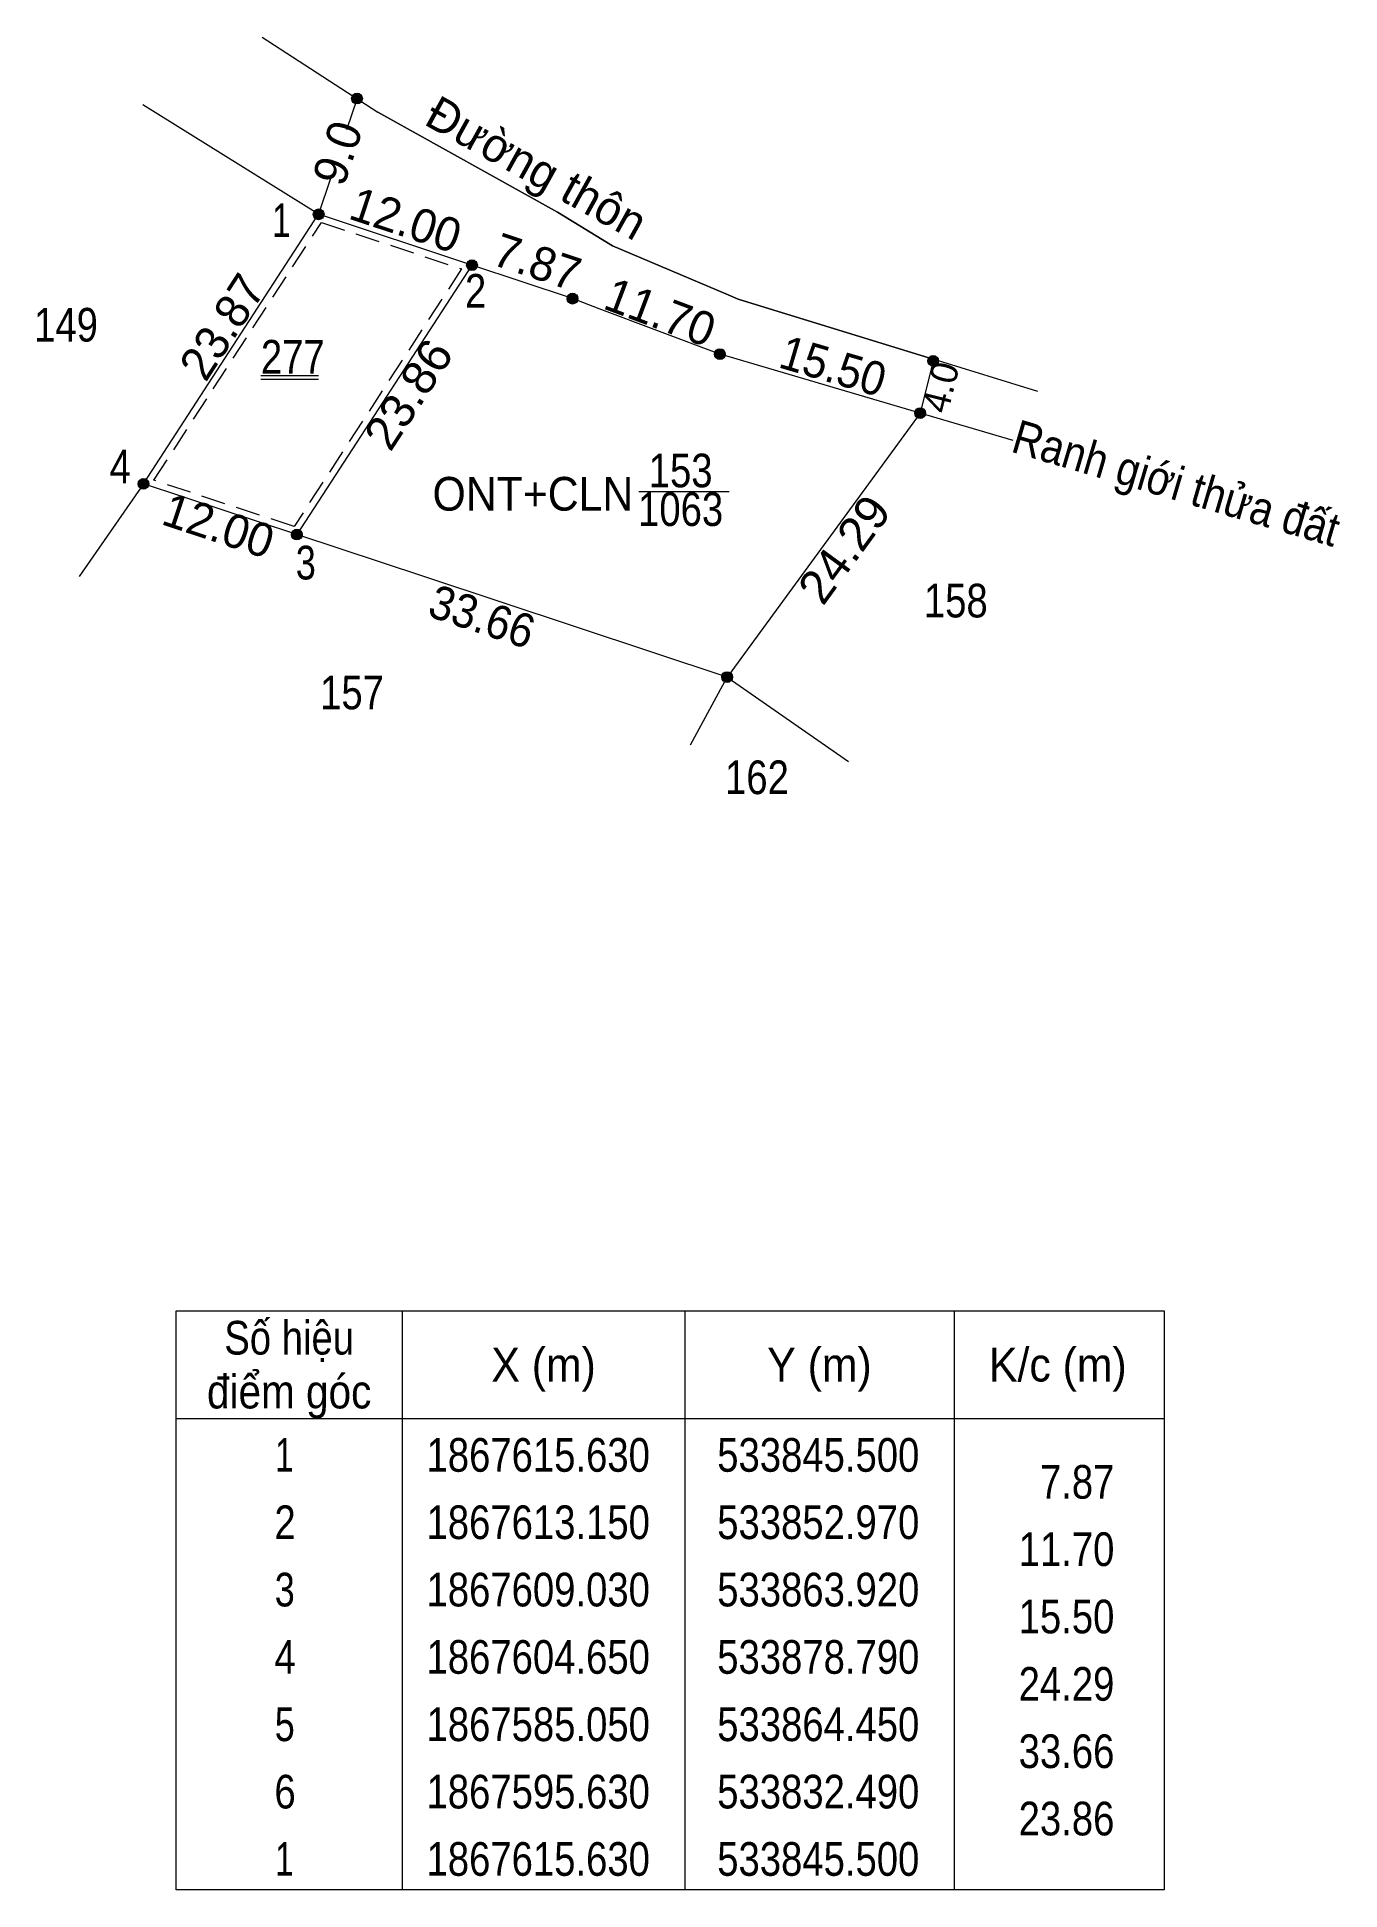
# Model space of a CAD drawing. Header units: metres. Extents: x 533291 to 533910, y 1867243 to 1867667.
# Drawn here: x 533813.2 to 533910, y 1867495 to 1867632.6 of the extents above; entities that cross this region are included whole.
import ezdxf
from ezdxf.enums import TextEntityAlignment as Align

# ---------------------------------------------------------------- set-up
doc = ezdxf.new("R2010")
doc.units = ezdxf.units.M
doc.header["$LTSCALE"] = 0.6
doc.linetypes.add('MEDIUM_DASHED', pattern=[4.5, 3, -1.5])
doc.layers.add('2', color=7, linetype='Continuous', lineweight=13)
doc.layers.add('63', color=7, linetype='Continuous', lineweight=13)

msp = doc.modelspace()

# ---------------------------------------------------------------- texts
at = {"layer": '2'}
for s, rotation, p in [('Đường thôn', 330.967, (533849.7034, 1867621.7663)), ('9.0', 71.645, (533836.6986, 1867623.5764)), ('12.00', 341.641, (533840.1913, 1867617.8052)), ('23.87', 56.969, (533827.9983, 1867610.3786)), ('12.00', 341.686, (533826.2822, 1867595.1183))]:
    msp.add_text(s, height=2.5, rotation=rotation, dxfattribs=at).set_placement(p, align=Align.CENTER)
for s, width, p in [(' 1', 0.75, (533832.04, 1867617.72)), (' 2', 0.85, (533846.56, 1867612.48)), (' 4', 0.85, (533820.16, 1867599.43)), (' 3', 0.8, (533833.9, 1867592.3))]:
    msp.add_text(s, height=2.5, dxfattribs=dict(at, width=width)).set_placement(p, align=Align.RIGHT)
for s, width, p in [('149', 0.85, (533815.345, 1867609.96)), ('277', 0.85, (533832.19, 1867607.58)), ('153', 0.85, (533861, 1867599.14)), ('ONT+CLN', 0.95, (533850.025, 1867597.41)), ('1063', 0.85, (533861, 1867596.27)), ('158', 0.85, (533881.44, 1867589.48)), ('157', 0.85, (533836.59, 1867582.66)), ('162', 0.85, (533866.67, 1867576.36))]:
    msp.add_text(s, height=2.5, dxfattribs=dict(at, width=width)).set_placement(p, align=Align.CENTER)
for s, rotation, width, p in [('23.86', 56.956, 1.05, (533841.8321, 1867605.3734)), ('Ranh giới thửa đất', 343.552, 0.9, (533897.4611, 1867598.2577))]:
    msp.add_text(s, height=2.5, rotation=rotation, dxfattribs=dict(at, width=width)).set_placement(p, align=Align.CENTER)
at = {"layer": '63'}
for s, height, rotation, p in [('7.87', 2.5, 341.634, (533849.9511, 1867614.687)), ('11.70', 2.5, 339.381, (533859.0498, 1867610.9752)), ('4.0', 2, 75.93, (533881.2791, 1867606.3319))]:
    msp.add_text(s, height=height, rotation=rotation, dxfattribs=at).set_placement(p, align=Align.CENTER)
for s, rotation, width, p in [('15.50', 343.588, 0.95, (533871.9768, 1867606.9499)), ('24.29', 53.81, 1.05, (533874.1619, 1867593.8019)), ('33.66', 341.683, 0.95, (533845.8572, 1867588.3597))]:
    msp.add_text(s, height=2.5, rotation=rotation, dxfattribs=dict(at, width=width)).set_placement(p, align=Align.CENTER)
for s, width, p in [('Số hiệu', 0.85, (533831.92, 1867534.75)), ('X (m)', 0.95, (533850.82, 1867532.75)), ('Y (m)', 0.95, (533871.315, 1867532.75)), ('K/c (m)', 0.95, (533889.02, 1867532.75)), ('điểm góc', 0.9, (533831.92, 1867530.75)), (' 1', 0.75, (533831.215, 1867526.05)), ('1867615.630', 0.85, (533850.42, 1867526.05)), ('533845.500', 0.85, (533871.225, 1867526.05)), (' 2', 0.85, (533831.22, 1867521.05)), ('1867613.150', 0.85, (533850.42, 1867521.05)), ('533852.970', 0.85, (533871.225, 1867521.05)), (' 3', 0.8, (533831.22, 1867516.05)), ('1867609.030', 0.85, (533850.42, 1867516.05)), ('533863.920', 0.85, (533871.225, 1867516.05)), (' 4', 0.85, (533831.215, 1867511.05)), ('1867604.650', 0.85, (533850.42, 1867511.05)), ('533878.790', 0.85, (533871.225, 1867511.05)), (' 5', 0.8, (533831.22, 1867506.05)), ('1867585.050', 0.85, (533850.42, 1867506.05)), ('533864.450', 0.85, (533871.225, 1867506.05)), (' 6', 0.85, (533831.22, 1867501.05)), ('1867595.630', 0.85, (533850.42, 1867501.05)), ('533832.490', 0.85, (533871.225, 1867501.05)), (' 1', 0.75, (533831.215, 1867496.05)), ('1867615.630', 0.85, (533850.42, 1867496.05)), ('533845.500', 0.85, (533871.225, 1867496.05))]:
    msp.add_text(s, height=2.5, dxfattribs=dict(at, width=width)).set_placement(p, align=Align.CENTER)
at = {"layer": '63', "width": 0.85}
for s, p in [('7.87', (533893.22, 1867524.05)), ('11.70', (533893.22, 1867519.05)), ('15.50', (533893.22, 1867514.05)), ('24.29', (533893.22, 1867509.05)), ('33.66', (533893.22, 1867504.05)), ('23.86', (533893.22, 1867499.05))]:
    msp.add_text(s, height=2.5, dxfattribs=at).set_placement(p, align=Align.RIGHT)

# ---------------------------------------------------------------- hatches: boundary and pattern name
at = {"layer": '2'}
for points in [[(533837.36, 1867628, 1), (533836.56, 1867628, 1)], [(533834.51, 1867619.41, 1), (533833.71, 1867619.41, 1)], [(533845.9, 1867615.63, 1), (533845.1, 1867615.63, 1)], [(533853.37, 1867613.15, 1), (533852.57, 1867613.15, 1)], [(533864.32, 1867609.03, 1), (533863.52, 1867609.03, 1)], [(533880.16, 1867608.53, 1), (533879.36, 1867608.53, 1)], [(533879.19, 1867604.65, 1), (533878.39, 1867604.65, 1)], [(533821.5, 1867599.4, 1), (533820.7, 1867599.4, 1)], [(533832.89, 1867595.63, 1), (533832.09, 1867595.63, 1)], [(533864.85, 1867585.05, 1), (533864.05, 1867585.05, 1)]]:
    msp.add_hatch(color=256, dxfattribs=at).paths.add_polyline_path(points)

# ---------------------------------------------------------------- linework, layer by layer
for p, q in [((533829.92, 1867632.57), (533838.51, 1867626.99)), ((533829.92, 1867632.57), (533838.51, 1867626.99)), ((533834.11, 1867619.41), (533821.05, 1867627.54)), ((533834.11, 1867619.41), (533821.05, 1867627.54)), ((533836.96, 1867628), (533836.19, 1867625.68)), ((533851.86, 1867619.58), (533838.51, 1867626.99)), ((533851.86, 1867619.58), (533838.51, 1867626.99)), ((533834.99, 1867622.08), (533834.11, 1867619.41)), ((533821.1, 1867599.4), (533834.11, 1867619.41)), ((533845.5, 1867615.63), (533834.11, 1867619.41)), ((533887.53, 1867606.25), (533879.84, 1867608.62)), ((533878.83, 1867604.64), (533878.79, 1867604.65)), ((533878.83, 1867604.64), (533878.79, 1867604.65)), ((533885.7, 1867602.61), (533878.79, 1867604.65)), ((533821.1, 1867599.4), (533816.31, 1867592.53)), ((533864.45, 1867585.05), (533841.99, 1867592.49)), ((533864.45, 1867585.05), (533864.52, 1867585)), ((533864.52, 1867585), (533873.47, 1867578.78))]:
    msp.add_line(p, q, dxfattribs=at)
for points in [[(533829.92, 1867632.57), (533838.51, 1867626.99), (533851.86, 1867619.58), (533855.93, 1867617.06), (533864.52, 1867613.43)], [(533864.52, 1867613.43), (533855.93, 1867617.06), (533851.86, 1867619.58)], [(533864.52, 1867613.43), (533855.93, 1867617.06), (533851.86, 1867619.58)], [(533852.97, 1867613.15), (533845.5, 1867615.63), (533832.49, 1867595.63)], [(533879.79, 1867608.64), (533865.27, 1867613.11), (533864.52, 1867613.43)], [(533879.84, 1867608.62), (533865.27, 1867613.11), (533864.52, 1867613.43)], [(533864.52, 1867613.43), (533865.27, 1867613.11), (533879.84, 1867608.62)], [(533863.92, 1867609.03), (533854.96, 1867612.4), (533852.97, 1867613.15)], [(533878.79, 1867604.65), (533864.52, 1867608.85), (533863.92, 1867609.03)], [(533878.79, 1867604.65), (533864.52, 1867608.85), (533863.92, 1867609.03)], [(533878.79, 1867604.65), (533864.52, 1867585.15), (533864.45, 1867585.05)], [(533878.83, 1867604.64), (533878.79, 1867604.65), (533864.52, 1867585.15)], [(533841.99, 1867592.49), (533832.49, 1867595.63), (533821.1, 1867599.4)], [(533861.74, 1867580.02), (533864.45, 1867585.05), (533864.52, 1867585)], [(533864.52, 1867585.15), (533864.45, 1867585.05), (533864.52, 1867585)]]:
    msp.add_lwpolyline(points, dxfattribs=at)
at = {"layer": '2', "linetype": 'MEDIUM_DASHED'}
msp.add_lwpolyline([(533834.32, 1867618.81), (533844.73, 1867615.36), (533832.28, 1867596.23), (533821.87, 1867599.67)], close=True, dxfattribs=at)
at = {"layer": '2'}
for centre in [(533836.96, 1867628), (533834.11, 1867619.41), (533845.5, 1867615.63), (533852.97, 1867613.15), (533863.92, 1867609.03), (533879.76, 1867608.53), (533878.79, 1867604.65), (533821.1, 1867599.4), (533832.49, 1867595.63), (533864.45, 1867585.05)]:
    msp.add_circle(centre, 0.4, dxfattribs=at)
at = {"layer": '63'}
for p, q in [((533879.76, 1867608.53), (533878.79, 1867604.65)), ((533829.82, 1867607.43), (533834.11, 1867607.43)), ((533829.82, 1867607.16), (533834.11, 1867607.16)), ((533857.9, 1867598.82), (533864.6, 1867598.82)), ((533840.32, 1867538), (533840.32, 1867495)), ((533861.32, 1867538), (533861.32, 1867495)), ((533881.32, 1867538), (533881.32, 1867495)), ((533823.52, 1867530), (533896.92, 1867530))]:
    msp.add_line(p, q, dxfattribs=at)
msp.add_lwpolyline([(533823.52, 1867538), (533896.92, 1867538), (533896.92, 1867495), (533823.52, 1867495)], close=True, dxfattribs=at)

msp.set_redraw_order([(e.dxf.handle, doc.entitydb.next_handle()) for e in msp.query("TEXT MTEXT ATTDEF DIMENSION ARC_DIMENSION")])  # texts and dimensions are drawn at this point

doc.saveas('drawing.dxf')
